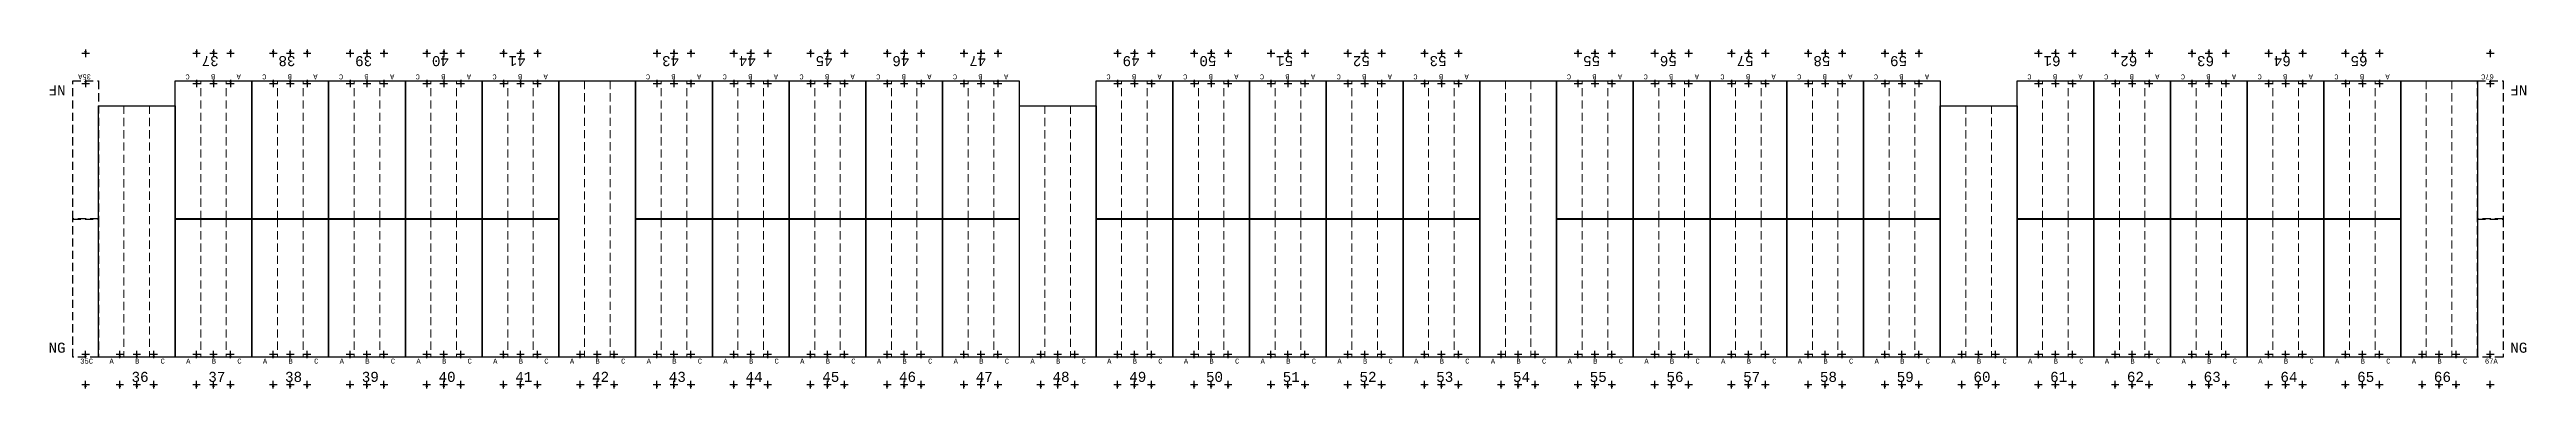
# Model space of a CAD drawing. Header units: millimetres. Extents: x 308165 to 657535, y 5096 to 173229.
# Drawn here: x 473636 to 572009, y 118976 to 132449 of the extents above; entities that cross this region are included whole.
import ezdxf

# ---------------------------------------------------------------- set-up
doc = ezdxf.new("R2010")
doc.units = ezdxf.units.MM
doc.linetypes.add('DASHED', pattern=[0.75, 0.5, -0.25])
for name, color, linetype in [('Bin location transponder', 250, 'Continuous'), ('WF exist equipment', 6, 'Continuous'), ('WF_numbers', 6, 'Continuous')]:
    doc.layers.add(name, color=color, linetype=linetype)
for name, color, linetype, lineweight in [('WF buffer', 1, 'DASHED', 30), ('WF transponder', 3, 'Continuous', 30), ('WF_bay', 5, 'Continuous', 30), ('WF_sketch_stock_areas', 30, 'Continuous', 30)]:
    doc.layers.add(name, color=color, linetype=linetype, lineweight=lineweight)
doc.styles.add('WF_txt', font='consola.ttf')

# ---------------------------------------------------------------- blocks, each defined once
blk = doc.blocks.new('Bin location transponder')
at = {"layer": 'Bin location transponder', "color": 3, "lineweight": 30}
for p, q in [((-600, 0), (600, 0)), ((-150, 300), (150, 300)), ((0, 600), (0, -600))]:
    blk.add_line(p, q, dxfattribs=at)
blk = doc.blocks.new('WF 10x18ft bay')
at = {"layer": 'WF_bay', "linetype": 'DASHED', "lineweight": 5, "ltscale": 650}
for p, q in [((1016, 5486), (1016, 0)), ((2032, 5486), (2032, 0))]:
    blk.add_line(p, q, dxfattribs=at)
at = {"layer": 'WF_bay'}
blk.add_lwpolyline([(0, 5486), (3048, 5486), (3048, 0), (0, 0)], close=True, dxfattribs=at)
at = {"layer": 'WF transponder', "xscale": 0.25, "yscale": 0.25, "zscale": 0.25, "rotation": 180.0000000062352}
for p in [(850, 100), (1524, 100), (2198, 100), (850, -1100), (1524, -1100), (2198, -1100)]:
    blk.add_blockref('Bin location transponder', p, dxfattribs=at)
at = {"layer": 'WF_numbers', "linetype": 'DASHED', "char_height": 200, "attachment_point": 1, "rotation": 0, "style": 'WF_txt'}
for s, insert in [('A', (439, -62, -723)), ('B', (1455, -62, -723)), ('C', (2471, -62, -723))]:
    blk.add_mtext_dynamic_manual_height_columns(s, width=423.53, gutter_width=2118, heights=[0], dxfattribs=dict(at, insert=insert))
blk = doc.blocks.new('WF 10x36ft bay')
at = {"layer": 'WF_bay', "linetype": 'DASHED', "lineweight": 5, "ltscale": 650}
for p, q in [((1016, 10973), (1016, 0)), ((2032, 10973), (2032, 0))]:
    blk.add_line(p, q, dxfattribs=at)
at = {"layer": 'WF_bay'}
blk.add_lwpolyline([(0, 10973), (3048, 10973), (3048, 0), (0, 0)], close=True, dxfattribs=at)
at = {"layer": 'WF transponder', "xscale": 0.25, "yscale": 0.25, "zscale": 0.25, "rotation": 180.0000000062352}
for p in [(850, 100), (1524, 100), (2198, 100), (850, -1100), (1524, -1100), (2198, -1100)]:
    blk.add_blockref('Bin location transponder', p, dxfattribs=at)
at = {"layer": 'WF_numbers', "linetype": 'DASHED', "char_height": 200, "attachment_point": 1, "rotation": 0, "style": 'WF_txt'}
for s, insert in [('A', (439, -62, -723)), ('B', (1455, -62, -723)), ('C', (2471, -62, -723))]:
    blk.add_mtext_dynamic_manual_height_columns(s, width=423.53, gutter_width=2118, heights=[0], dxfattribs=dict(at, insert=insert))
blk = doc.blocks.new('WF 10x34ft bay')
at = {"layer": 'WF_bay', "linetype": 'DASHED', "lineweight": 5, "ltscale": 650}
for p, q in [((1143863, 971520, -162219), (1143863, 981510, -162219)), ((1144879, 971520, -162219), (1144879, 981510, -162219))]:
    blk.add_line(p, q, dxfattribs=at)
at = {"layer": 'WF_bay', "elevation": -162219}
blk.add_lwpolyline([(1145895, 971520), (1142847, 971520), (1142847, 981510), (1145895, 981510)], close=True, dxfattribs=at)
at = {"layer": 'WF transponder', "xscale": 0.25, "yscale": 0.25, "zscale": 0.25}
for p in [(1143697, 982610, -162219), (1144371, 982610, -162219), (1145045, 982610, -162219), (1143697, 981410, -162219), (1144371, 981410, -162219), (1145045, 981410, -162219)]:
    blk.add_blockref('Bin location transponder', p, dxfattribs=at)
at = {"layer": 'WF_numbers', "linetype": 'DASHED', "char_height": 200, "attachment_point": 1, "rotation": 180, "style": 'WF_txt'}
for s, insert in [('C', (1143424, 981572, -162943)), ('B', (1144440, 981572, -162943)), ('A', (1145456, 981572, -162943))]:
    blk.add_mtext_dynamic_manual_height_columns(s, width=423.53, gutter_width=2118, heights=[0], dxfattribs=dict(at, insert=insert))
blk = doc.blocks.new('WF 40x216in buffer')
at = {"layer": 'WF buffer', "ltscale": 650}
blk.add_lwpolyline([(0, 5486), (1016, 5486), (1016, 0), (0, 0)], close=True, dxfattribs=at)
at = {"layer": 'WF transponder', "xscale": 0.25, "yscale": 0.25, "zscale": 0.25, "rotation": 180.0000000062352}
for p in [(508, 100), (508, -1100)]:
    blk.add_blockref('Bin location transponder', p, dxfattribs=at)

msp = doc.modelspace()

# ---------------------------------------------------------------- block references
at = {"layer": 'WF exist equipment', "color": 7, "true_color": 0xffffff, "rotation": 180}
for p in [(1621472, 1101736), (1658048, 1101736), (1694624, 1101736)]:
    msp.add_blockref('WF 10x34ft bay', p, dxfattribs=at)
at = {"layer": 'WF_sketch_stock_areas'}
for name, p, rotation in [('WF 40x216in buffer', (475576, 131199, -162219), 179.9999999990683), ('WF 10x18ft bay', (481672, 131199, -162219), 179.9999999999069), ('WF 10x18ft bay', (484720, 131199, -162219), 179.9999999999069), ('WF 10x18ft bay', (487768, 131199, -162219), 179.9999999999069), ('WF 10x18ft bay', (490816, 131199, -162219), 179.9999999999069), ('WF 10x18ft bay', (493864, 131199, -162219), 179.9999999999069), ('WF 10x18ft bay', (499960, 131199, -162219), 179.9999999999069), ('WF 10x18ft bay', (503008, 131199, -162219), 179.9999999999069), ('WF 10x18ft bay', (506056, 131199, -162219), 179.9999999999069), ('WF 10x18ft bay', (509104, 131199, -162219), 179.9999999999069), ('WF 10x18ft bay', (512152, 131199, -162219), 179.9999999999069), ('WF 10x18ft bay', (518248, 131199, -162219), 179.9999999999069), ('WF 10x18ft bay', (521296, 131199, -162219), 179.9999999999069), ('WF 10x18ft bay', (524344, 131199, -162219), 179.9999999999069), ('WF 10x18ft bay', (527392, 131199, -162219), 179.9999999999069), ('WF 10x18ft bay', (530440, 131199, -162219), 179.9999999999069), ('WF 10x18ft bay', (536536, 131199, -162219), 179.9999999999069), ('WF 10x18ft bay', (539584, 131199, -162219), 179.9999999999069), ('WF 10x18ft bay', (542632, 131199, -162219), 179.9999999999069), ('WF 10x18ft bay', (545680, 131199, -162219), 179.9999999999069), ('WF 10x18ft bay', (548728, 131199, -162219), 179.9999999999069), ('WF 10x18ft bay', (554824, 131199, -162219), 179.9999999999069), ('WF 10x18ft bay', (557872, 131199, -162219), 179.9999999999069), ('WF 10x18ft bay', (560920, 131199, -162219), 179.9999999999069), ('WF 10x18ft bay', (563968, 131199, -162219), 179.9999999999069), ('WF 10x18ft bay', (567016, 131199, -162219), 179.9999999999069), ('WF 40x216in buffer', (571080, 131199, -162219), 179.9999999992709)]:
    msp.add_blockref(name, p, dxfattribs=dict(at, rotation=rotation))
for name, p in [('WF 10x36ft bay', (493864, 120226, -162219)), ('WF 10x36ft bay', (530440, 120226, -162219)), ('WF 10x36ft bay', (567016, 120226, -162219)), ('WF 40x216in buffer', (474560, 120226, -162219)), ('WF 10x18ft bay', (478624, 120226, -162219)), ('WF 10x18ft bay', (481672, 120226, -162219)), ('WF 10x18ft bay', (484720, 120226, -162219)), ('WF 10x18ft bay', (487768, 120226, -162219)), ('WF 10x18ft bay', (490816, 120226, -162219)), ('WF 10x18ft bay', (496912, 120226, -162219)), ('WF 10x18ft bay', (499960, 120226, -162219)), ('WF 10x18ft bay', (503008, 120226, -162219)), ('WF 10x18ft bay', (506056, 120226, -162219)), ('WF 10x18ft bay', (509104, 120226, -162219)), ('WF 10x18ft bay', (515200, 120226, -162219)), ('WF 10x18ft bay', (518248, 120226, -162219)), ('WF 10x18ft bay', (521296, 120226, -162219)), ('WF 10x18ft bay', (524344, 120226, -162219)), ('WF 10x18ft bay', (527392, 120226, -162219)), ('WF 10x18ft bay', (533488, 120226, -162219)), ('WF 10x18ft bay', (536536, 120226, -162219)), ('WF 10x18ft bay', (539584, 120226, -162219)), ('WF 10x18ft bay', (542632, 120226, -162219)), ('WF 10x18ft bay', (545680, 120226, -162219)), ('WF 10x18ft bay', (551776, 120226, -162219)), ('WF 10x18ft bay', (554824, 120226, -162219)), ('WF 10x18ft bay', (557872, 120226, -162219)), ('WF 10x18ft bay', (560920, 120226, -162219)), ('WF 10x18ft bay', (563968, 120226, -162219)), ('WF 40x216in buffer', (570064, 120226, -162219))]:
    msp.add_blockref(name, p, dxfattribs=at)

# ---------------------------------------------------------------- texts
at = {"layer": 'WF_numbers', "linetype": 'DASHED', "style": 'WF_txt'}
for s, insert, char_height, attachment_point, rotation in [('37', (480356, 131787, -162219), 400, 1, 180), ('38', (483404, 131787, -162219), 400, 1, 180), ('39', (486452, 131787, -162219), 400, 1, 180), ('40', (489500, 131787, -162219), 400, 1, 180), ('41', (492548, 131787, -162219), 400, 1, 180), ('43', (498644, 131787, -162219), 400, 1, 180), ('44', (501692, 131787, -162219), 400, 1, 180), ('45', (504740, 131787, -162219), 400, 1, 180), ('46', (507788, 131787, -162219), 400, 1, 180), ('47', (510836, 131787, -162219), 400, 1, 180), ('49', (516932, 131787, -162219), 400, 1, 180), ('50', (519980, 131787, -162219), 400, 1, 180), ('51', (523028, 131787, -162219), 400, 1, 180), ('52', (526076, 131787, -162219), 400, 1, 180), ('53', (529124, 131787, -162219), 400, 1, 180), ('55', (535220, 131787, -162219), 400, 1, 180), ('56', (538268, 131787, -162219), 400, 1, 180), ('57', (541316, 131787, -162219), 400, 1, 180), ('58', (544364, 131787, -162219), 400, 1, 180), ('59', (547412, 131787, -162219), 400, 1, 180), ('61', (553508, 131787, -162219), 400, 1, 180), ('62', (556556, 131787, -162219), 400, 1, 180), ('63', (559604, 131787, -162219), 400, 1, 180), ('64', (562652, 131787, -162219), 400, 1, 180), ('65', (565700, 131787, -162219), 400, 1, 180), ('NF', (474274, 130626, -324439), 400, 1, 180), ('35A', (475282, 131261, -162943), 200, 1, 180), ('67C', (570714, 131261, -162943), 200, 1, 180), ('NF', (571366, 130626, -486658), 400, 3, 180), ('35C', (474855, 120163, -162943), 200, 1, 0), ('67A', (570359, 120163, -162943), 200, 1, 0)]:
    msp.add_mtext_dynamic_manual_height_columns(s, width=423.53, gutter_width=2118, heights=[0], dxfattribs=dict(at, insert=insert, char_height=char_height, attachment_point=attachment_point, rotation=rotation))
at = {"layer": 'WF_numbers', "linetype": 'DASHED', "char_height": 400, "style": 'WF_txt'}
for s, insert, attachment_point in [('NG', (474274, 120798, -324439), 3), ('NG', (571366, 120798, -486658), 1), ('36', (476893, 119638, -162219), 1), ('37', (479941, 119638, -162219), 1), ('38', (482989, 119638, -162219), 1), ('39', (486037, 119638, -162219), 1), ('40', (489085, 119638, -162219), 1), ('41', (492133, 119638, -162219), 1), ('42', (495181, 119638, -162219), 1), ('43', (498229, 119638, -162219), 1), ('44', (501277, 119638, -162219), 1), ('45', (504325, 119638, -162219), 1), ('46', (507373, 119638, -162219), 1), ('47', (510421, 119638, -162219), 1), ('48', (513469, 119638, -162219), 1), ('49', (516517, 119638, -162219), 1), ('50', (519565, 119638, -162219), 1), ('51', (522613, 119638, -162219), 1), ('52', (525661, 119638, -162219), 1), ('53', (528709, 119638, -162219), 1), ('54', (531757, 119638, -162219), 1), ('55', (534805, 119638, -162219), 1), ('56', (537853, 119638, -162219), 1), ('57', (540901, 119638, -162219), 1), ('58', (543949, 119638, -162219), 1), ('59', (546997, 119638, -162219), 1), ('60', (550045, 119638, -162219), 1), ('61', (553093, 119638, -162219), 1), ('62', (556141, 119638, -162219), 1), ('63', (559189, 119638, -162219), 1), ('64', (562237, 119638, -162219), 1), ('65', (565285, 119638, -162219), 1), ('66', (568333, 119638, -162219), 1)]:
    msp.add_mtext_dynamic_manual_height_columns(s, width=423.53, gutter_width=2118, heights=[0], dxfattribs=dict(at, insert=insert, attachment_point=attachment_point))

doc.saveas('drawing.dxf')
